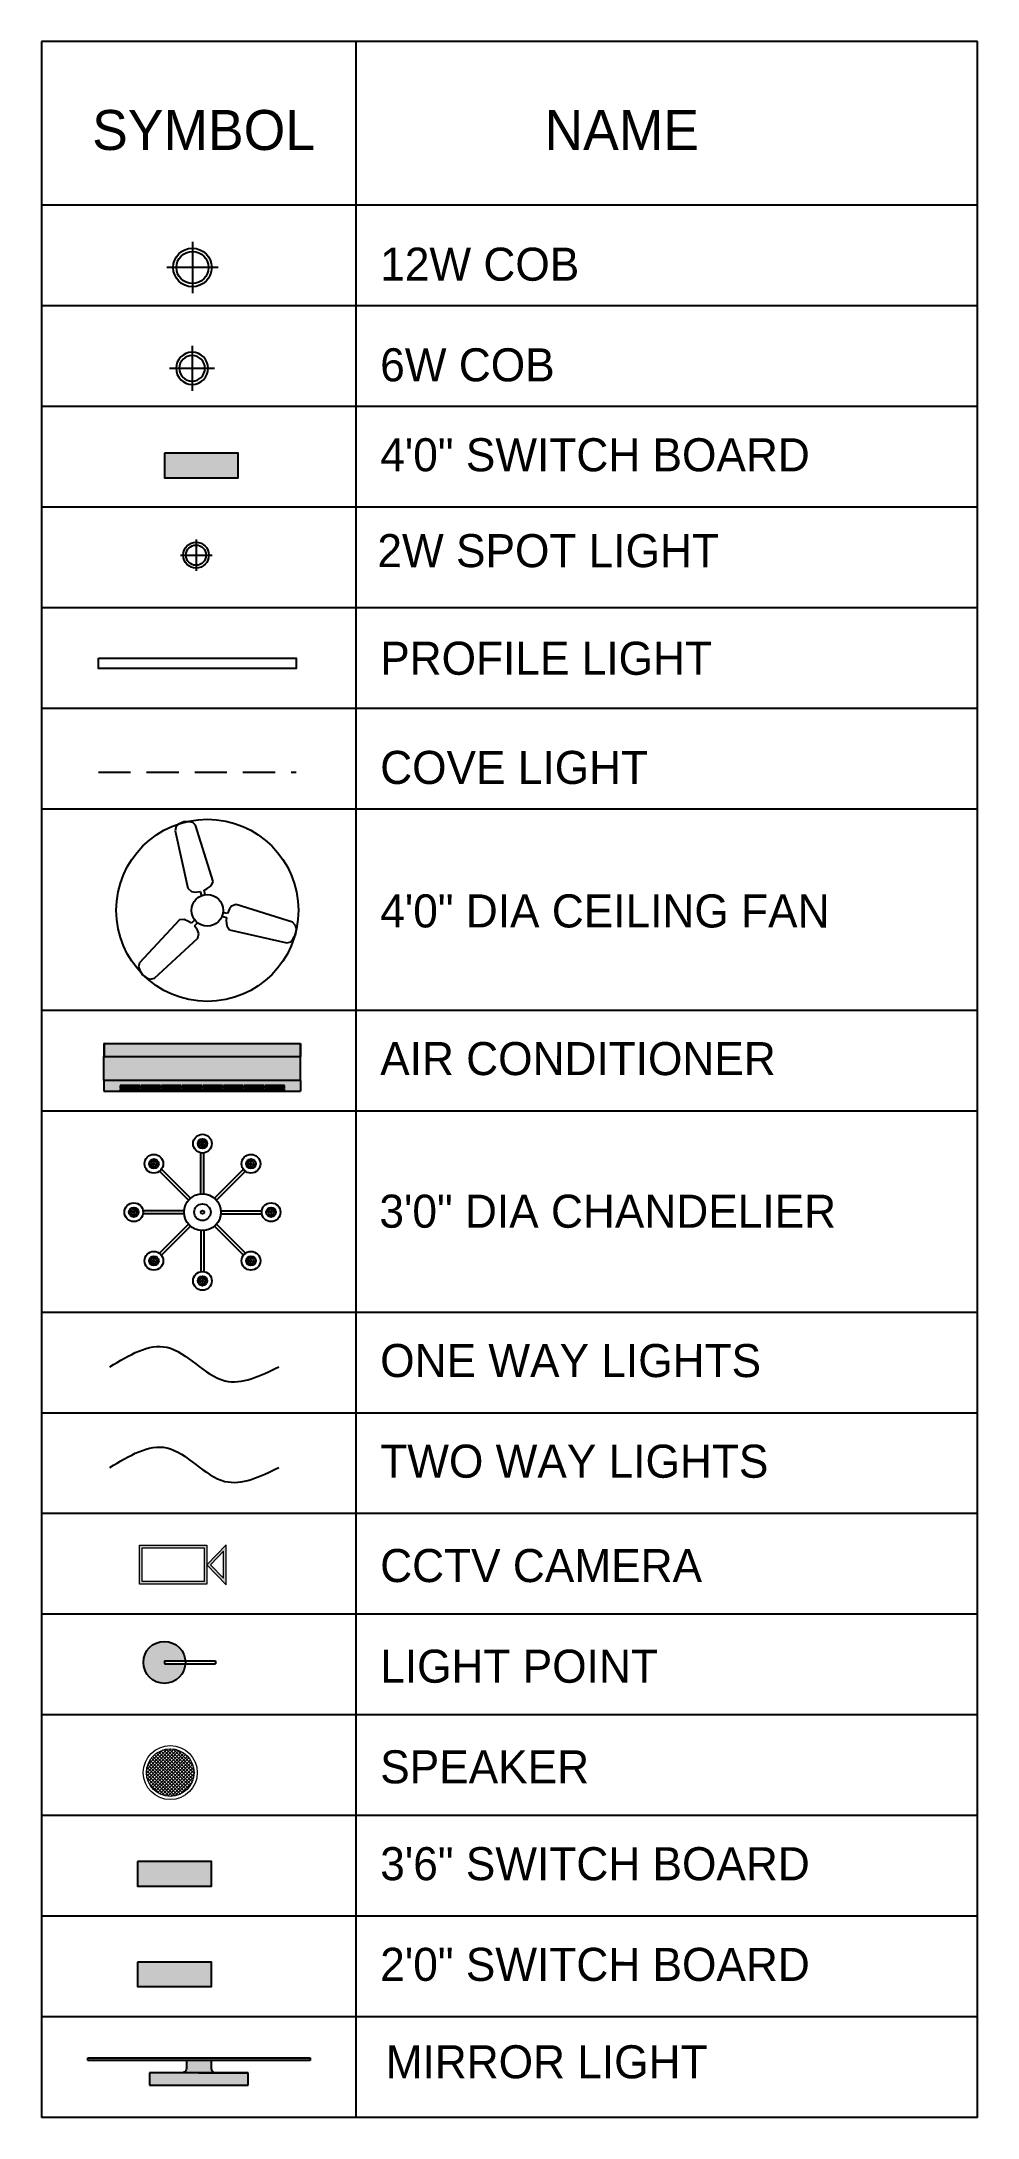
# Model space of a CAD drawing. Header units: inches. Extents: x 9636 to 21597, y -10243 to 557.
# Drawn here: x 13741 to 13886.7, y -715.9 to -392.7 of the extents above; entities that cross this region are included whole.
import ezdxf

# ---------------------------------------------------------------- set-up
doc = ezdxf.new("R2010")
doc.units = ezdxf.units.IN
doc.header["$MEASUREMENT"] = 0
doc.linetypes.add('DASHED', pattern=[0.75, 0.5, -0.25])
for name, color, linetype in [('Edges', 7, 'Continuous'), ('IEL-HATCH-002', 7, 'Continuous'), ('THIET-BI', 21, 'Continuous')]:
    doc.layers.add(name, color=color, linetype=linetype)
doc.layers.add('FURNI', color=140, linetype='Continuous', lineweight=18)
doc.layers.add('HATCH', color=251, linetype='Continuous', lineweight=0, transparency=0.75)
doc.styles.add('HEMI', font='stylu.ttf')

msp = doc.modelspace()

# ---------------------------------------------------------------- texts
at = {"lineweight": 15, "attachment_point": 1, "rotation": 359.9906, "style": 'HEMI'}
for s, insert, char_height, width in [('SYMBOL', (13748.88, -403.39), 6.224, 105.5233), ('NAME', (13819.3, -403.39), 6.224, 105.5233), ('12W COB', (13793.72, -424.82), 5.148, 87.2821), ('6W COB', (13793.72, -440.49), 5.148, 87.2821), ('4\'0" SWITCH BOARD', (13793.72, -454.49), 5.1478, 87.2821), ('2W SPOT LIGHT ', (13793.28, -469.42), 5.1478, 87.2821), ('PROFILE LIGHT', (13793.72, -486.17), 5.1478, 87.2821), ('COVE LIGHT', (13793.72, -503.17), 5.148, 87.2821), ('4\'0" DIA CEILING FAN', (13793.72, -525.51), 5.1478, 87.2821), ('AIR CONDITIONER', (13793.72, -548.5), 5.1478, 87.2821), ('3\'0" DIA CHANDELIER', (13793.59, -572.26), 5.1478, 87.2821), ('ONE WAY LIGHTS', (13793.72, -595.51), 5.1478, 87.2821), ('TWO WAY LIGHTS', (13793.72, -611.18), 5.1478, 87.2821), ('CCTV CAMERA', (13793.72, -627.43), 5.1478, 87.2821), ('LIGHT POINT', (13793.72, -643.1), 5.1478, 87.2821), ('SPEAKER', (13793.72, -658.77), 5.148, 87.2821), ('3\'6" SWITCH BOARD', (13793.72, -673.85), 5.1478, 87.2821), ('2\'0" SWITCH BOARD', (13793.72, -689.52), 5.1478, 87.2821), ('MIRROR LIGHT', (13794.57, -704.69), 5.1478, 87.2821)]:
    msp.add_mtext(s, dxfattribs=dict(at, insert=insert, char_height=char_height, width=width))

# ---------------------------------------------------------------- blocks, each defined once
blk = doc.blocks.new('ger')
at = {"color": 5}
for p, q in [((6473.06, -970.68), (6473.07, -978.68)), ((6469.07, -974.68), (6477.07, -974.68))]:
    blk.add_line(p, q, dxfattribs=at)
for radius in [3, 2.5]:
    blk.add_circle((6473.07, -974.68), radius, dxfattribs=at)
blk = doc.blocks.new('rg')
at = {"color": 6}
for p, q in [((6523.86, -972.55), (6523.86, -979.55)), ((6520.36, -976.05), (6527.36, -976.05))]:
    blk.add_line(p, q, dxfattribs=at)
for radius in [2.5, 2]:
    blk.add_circle((6523.86, -976.05), radius, dxfattribs=at)
blk = doc.blocks.new('5ryh')
at = {"layer": 'IEL-HATCH-002', "true_color": 0x139b48, "transparency": 33554687}
h = blk.add_hatch(color=114, dxfattribs=at)
h.dxf.hatch_style = 1
h.paths.add_polyline_path([(6507.8, -1186.94), (6501.8, -1186.94), (6501.8, -1188.94), (6507.8, -1188.94)])
blk.add_lwpolyline([(6507.8, -1188.94), (6507.8, -1186.94), (6501.8, -1186.94), (6501.8, -1188.94)], close=True)
blk = doc.blocks.new('AWEG')
at = {"color": 114, "true_color": 0x139b48}
for p, q in [((4632.04, 707.93), (4632.04, 703.01)), ((4629.57, 705.47), (4634.5, 705.47))]:
    blk.add_line(p, q, dxfattribs=at)
for radius in [2, 1.57]:
    blk.add_circle((4632, 705.47), radius, dxfattribs=at)
blk = doc.blocks.new('A$C1C43440E')
at = {"layer": 'THIET-BI', "color": 18, "true_color": 0x000000}
for p, q in [((143.8, 581.1), (139.5, 564.2)), ((139.5, 564.2), (187.9, 346)), ((152.8, 589.3), (143.8, 581.1)), ((172.3, 598), (152.8, 589.3)), ((191.8, 598.2), (172.3, 598)), ((207, 596.1), (191.8, 598.2)), ((217.6, 585.2), (207, 596.1)), ((283.9, 371.8), (217.6, 585.2)), ((187.9, 346), (202.2, 334.1)), ((202.2, 334.1), (215.2, 331.5)), ((215.2, 331.5), (234.9, 334.1)), ((234.9, 334.1), (240, 316.6)), ((249.5, 338.4), (260.9, 344.5)), ((254.3, 320.4), (249.5, 338.4)), ((260.9, 344.5), (276.4, 355.5)), ((276.4, 355.5), (283.9, 371.8)), ((316.5, 239.3), (334.4, 234.5)), ((338, 249.3), (320.3, 253.6)), ((345.6, 267.6), (338, 249.3)), ((354.4, 277.5), (345.6, 267.6)), ((371.8, 284), (354.4, 277.5)), ((585, 216.8), (371.8, 284)), ((155.8, 226), (4.2, 61.9)), ((173.7, 227.6), (155.8, 226)), ((191, 219.7), (173.7, 227.6)), ((202, 212.9), (191, 219.7)), ((215.1, 226), (202, 212.9)), ((213, 202.4), (225.6, 215.5)), ((225.1, 186.7), (213, 202.4)), ((229.3, 174.1), (225.1, 186.7)), ((226.1, 155.7), (229.3, 174.1)), ((334.4, 234.5), (334, 221.5)), ((334, 221.5), (335.9, 202.6)), ((335.9, 202.6), (346.1, 188)), ((346.1, 188), (564.1, 138.7)), ((597.5, 204.6), (585, 216.8)), ((588.3, 154.5), (597.8, 171.5)), ((600.1, 192.8), (597.5, 204.6)), ((597.8, 171.5), (600.1, 192.8)), ((61.4, 4.7), (226.1, 155.7)), ((564.1, 138.7), (578.9, 142.4)), ((578.9, 142.4), (588.3, 154.5)), ((4.2, 61.9), (0, 47.2)), ((0, 47.2), (5.8, 33)), ((5.8, 33), (15.7, 16.3)), ((15.7, 16.3), (33.1, 3.7)), ((33.1, 3.7), (44.6, 0)), ((44.6, 0), (61.4, 4.7))]:
    blk.add_line(p, q, dxfattribs=at)
blk.add_circle((262, 261.9), 60, dxfattribs=at)
blk = doc.blocks.new('3r')
blk.add_circle((6568.27, -1060.41), 21)
at = {"layer": 'THIET-BI', "xscale": 0.06069589590044594, "yscale": 0.06069589590044594, "zscale": 0.06069589590044594}
blk.add_blockref('A$C1C43440E', (6552.37, -1076.31), dxfattribs=at)
blk = doc.blocks.new('DRYG')
at = {"layer": 'Edges', "color": 18, "true_color": 0x000000}
for p, q in [((8077.83, 1479.53), (8077.83, 1479.56)), ((8077.83, 1479.56), (8078.02, 1479.56)), ((8077.83, 1479.53), (8077.83, 1421.72)), ((8077.83, 1479.53), (8078.02, 1479.53)), ((8078.02, 1479.56), (8078.02, 1479.53)), ((8078.02, 1479.56), (8081.6, 1479.56)), ((8078.02, 1479.53), (8081.6, 1479.53)), ((8088.69, 1479.56), (8081.6, 1479.56)), ((8081.6, 1479.56), (8081.6, 1479.53)), ((8081.6, 1479.53), (8081.6, 1421.72)), ((8088.69, 1479.56), (8091.83, 1479.56)), ((8088.69, 1421.69), (8088.69, 1479.56)), ((8091.83, 1479.56), (8091.83, 1421.69)), ((8090.14, 1474.81), (8090.51, 1474.81)), ((8090.14, 1469.03), (8090.14, 1474.81)), ((8090.51, 1474.81), (8090.51, 1469.03)), ((8090.66, 1474.81), (8091.04, 1474.81)), ((8090.66, 1469.03), (8090.66, 1474.81)), ((8091.04, 1474.81), (8091.04, 1469.03)), ((8091.19, 1474.81), (8091.57, 1474.81)), ((8091.19, 1469.03), (8091.19, 1474.81)), ((8091.57, 1474.81), (8091.57, 1469.03)), ((8090.51, 1469.03), (8090.14, 1469.03)), ((8090.14, 1468.72), (8090.51, 1468.72)), ((8090.14, 1462.95), (8090.14, 1468.72)), ((8090.51, 1468.72), (8090.51, 1462.95)), ((8091.04, 1469.03), (8090.66, 1469.03)), ((8090.66, 1468.72), (8091.04, 1468.72)), ((8090.66, 1462.95), (8090.66, 1468.72)), ((8091.04, 1468.72), (8091.04, 1462.95)), ((8091.57, 1469.03), (8091.19, 1469.03)), ((8091.19, 1468.72), (8091.57, 1468.72)), ((8091.19, 1462.95), (8091.19, 1468.72)), ((8091.57, 1468.72), (8091.57, 1462.95)), ((8090.51, 1462.95), (8090.14, 1462.95)), ((8090.14, 1462.64), (8090.51, 1462.64)), ((8090.14, 1456.86), (8090.14, 1462.64)), ((8090.51, 1462.64), (8090.51, 1456.86)), ((8091.04, 1462.95), (8090.66, 1462.95)), ((8090.66, 1462.64), (8091.04, 1462.64)), ((8090.66, 1456.86), (8090.66, 1462.64)), ((8091.04, 1462.64), (8091.04, 1456.86)), ((8091.57, 1462.95), (8091.19, 1462.95)), ((8091.19, 1462.64), (8091.57, 1462.64)), ((8091.19, 1456.86), (8091.19, 1462.64)), ((8091.57, 1462.64), (8091.57, 1456.86)), ((8090.51, 1456.86), (8090.14, 1456.86)), ((8090.14, 1456.55), (8090.51, 1456.55)), ((8090.14, 1450.78), (8090.14, 1456.55)), ((8090.51, 1456.55), (8090.51, 1450.78)), ((8091.04, 1456.86), (8090.66, 1456.86)), ((8090.66, 1456.55), (8091.04, 1456.55)), ((8090.66, 1450.78), (8090.66, 1456.55)), ((8091.04, 1456.55), (8091.04, 1450.78)), ((8091.57, 1456.86), (8091.19, 1456.86)), ((8091.19, 1456.55), (8091.57, 1456.55)), ((8091.19, 1450.78), (8091.19, 1456.55)), ((8091.57, 1456.55), (8091.57, 1450.78)), ((8090.51, 1450.78), (8090.14, 1450.78)), ((8090.14, 1450.47), (8090.51, 1450.47)), ((8090.14, 1444.69), (8090.14, 1450.47)), ((8090.51, 1450.47), (8090.51, 1444.69)), ((8091.04, 1450.78), (8090.66, 1450.78)), ((8090.66, 1450.47), (8091.04, 1450.47)), ((8090.66, 1444.69), (8090.66, 1450.47)), ((8091.04, 1450.47), (8091.04, 1444.69)), ((8091.57, 1450.78), (8091.19, 1450.78)), ((8091.19, 1450.47), (8091.57, 1450.47)), ((8091.19, 1444.69), (8091.19, 1450.47)), ((8091.57, 1450.47), (8091.57, 1444.69)), ((8090.51, 1444.69), (8090.14, 1444.69)), ((8090.14, 1444.38), (8090.51, 1444.38)), ((8090.14, 1438.61), (8090.14, 1444.38)), ((8090.51, 1444.38), (8090.51, 1438.61)), ((8091.04, 1444.69), (8090.66, 1444.69)), ((8090.66, 1444.38), (8091.04, 1444.38)), ((8090.66, 1438.61), (8090.66, 1444.38)), ((8091.04, 1444.38), (8091.04, 1438.61)), ((8091.57, 1444.69), (8091.19, 1444.69)), ((8091.19, 1444.38), (8091.57, 1444.38)), ((8091.19, 1438.61), (8091.19, 1444.38)), ((8091.57, 1444.38), (8091.57, 1438.61)), ((8090.51, 1438.61), (8090.14, 1438.61)), ((8090.14, 1438.3), (8090.51, 1438.3)), ((8090.14, 1432.53), (8090.14, 1438.3)), ((8090.51, 1438.3), (8090.51, 1432.53)), ((8091.04, 1438.61), (8090.66, 1438.61)), ((8090.66, 1438.3), (8091.04, 1438.3)), ((8090.66, 1432.53), (8090.66, 1438.3)), ((8091.04, 1438.3), (8091.04, 1432.53)), ((8091.57, 1438.61), (8091.19, 1438.61)), ((8091.19, 1438.3), (8091.57, 1438.3)), ((8091.19, 1432.53), (8091.19, 1438.3)), ((8091.57, 1438.3), (8091.57, 1432.53)), ((8090.51, 1432.53), (8090.14, 1432.53)), ((8090.14, 1432.21), (8090.51, 1432.21)), ((8090.14, 1426.44), (8090.14, 1432.21)), ((8090.51, 1432.21), (8090.51, 1426.44)), ((8091.04, 1432.53), (8090.66, 1432.53)), ((8090.66, 1432.21), (8091.04, 1432.21)), ((8090.66, 1426.44), (8090.66, 1432.21)), ((8091.04, 1432.21), (8091.04, 1426.44)), ((8091.57, 1432.53), (8091.19, 1432.53)), ((8091.19, 1432.21), (8091.57, 1432.21)), ((8091.19, 1426.44), (8091.19, 1432.21)), ((8091.57, 1432.21), (8091.57, 1426.44)), ((8090.51, 1426.44), (8090.14, 1426.44)), ((8091.04, 1426.44), (8090.66, 1426.44)), ((8091.57, 1426.44), (8091.19, 1426.44)), ((8077.83, 1421.69), (8077.83, 1421.72)), ((8077.83, 1421.72), (8078.02, 1421.72)), ((8078.02, 1421.69), (8077.83, 1421.69)), ((8078.02, 1421.72), (8078.02, 1421.69)), ((8081.6, 1421.72), (8078.02, 1421.72)), ((8078.02, 1421.69), (8081.6, 1421.69)), ((8081.6, 1421.72), (8081.6, 1421.69)), ((8088.69, 1421.69), (8081.6, 1421.69)), ((8088.69, 1421.69), (8091.83, 1421.69))]:
    blk.add_line(p, q, dxfattribs=at)
at = {"layer": 'FURNI', "color": 18, "true_color": 0x000000}
blk.add_line((8077.83, 1421.69), (8091.83, 1421.69), dxfattribs=at)
blk = doc.blocks.new('E4RG')
at = {"layer": 'IEL-HATCH-002', "transparency": 33554687}
h = blk.add_hatch(color=256, dxfattribs=at)
h.dxf.hatch_style = 1
h.set_gradient(color1=(255, 255, 255), color2=(147, 149, 152), name='CYLINDER')
h.paths.add_polyline_path([(4585.01, 653.22), (4585, 653.22), (4554.41, 653.22), (4554.41, 649.47), (4585.01, 649.47)])
h.paths.add_polyline_path([(4585, 655.12), (4585, 655.21), (4554.42, 655.21), (4554.42, 655.12), (4554.42, 653.22), (4585, 653.22)])
h.paths.add_polyline_path([(4585.01, 649.47), (4554.41, 649.47), (4554.41, 647.81), (4585.01, 647.81)])
h.paths.add_polyline_path([(4556.92, 648.71), (4559.97, 648.71), (4559.97, 648.51), (4556.92, 648.51)], flags=16)
h.paths.add_polyline_path([(4556.92, 648.43), (4559.97, 648.43), (4559.97, 648.23), (4556.92, 648.23)], flags=16)
h.paths.add_polyline_path([(4556.92, 648.15), (4559.97, 648.15), (4559.97, 647.95), (4556.92, 647.95)], flags=16)
h.paths.add_polyline_path([(4560.14, 648.71), (4563.19, 648.71), (4563.19, 648.51), (4560.14, 648.51)], flags=16)
h.paths.add_polyline_path([(4560.14, 648.43), (4563.19, 648.43), (4563.19, 648.23), (4560.14, 648.23)], flags=16)
h.paths.add_polyline_path([(4560.14, 648.15), (4563.19, 648.15), (4563.19, 647.95), (4560.14, 647.95)], flags=16)
h.paths.add_polyline_path([(4563.36, 648.71), (4566.41, 648.71), (4566.41, 648.51), (4563.36, 648.51)], flags=16)
h.paths.add_polyline_path([(4563.36, 648.43), (4566.41, 648.43), (4566.41, 648.23), (4563.36, 648.23)], flags=16)
h.paths.add_polyline_path([(4563.36, 648.15), (4566.41, 648.15), (4566.41, 647.95), (4563.36, 647.95)], flags=16)
h.paths.add_polyline_path([(4566.57, 648.71), (4569.63, 648.71), (4569.63, 648.51), (4566.57, 648.51)], flags=16)
h.paths.add_polyline_path([(4566.57, 648.43), (4569.63, 648.43), (4569.63, 648.23), (4566.57, 648.23)], flags=16)
h.paths.add_polyline_path([(4566.57, 648.15), (4569.63, 648.15), (4569.63, 647.95), (4566.57, 647.95)], flags=16)
h.paths.add_polyline_path([(4569.79, 648.71), (4572.85, 648.71), (4572.85, 648.51), (4569.79, 648.51)], flags=16)
h.paths.add_polyline_path([(4569.79, 648.43), (4572.85, 648.43), (4572.85, 648.23), (4569.79, 648.23)], flags=16)
h.paths.add_polyline_path([(4569.79, 648.15), (4572.85, 648.15), (4572.85, 647.95), (4569.79, 647.95)], flags=16)
h.paths.add_polyline_path([(4573.01, 648.71), (4576.06, 648.71), (4576.06, 648.51), (4573.01, 648.51)], flags=16)
h.paths.add_polyline_path([(4573.01, 648.43), (4576.06, 648.43), (4576.06, 648.23), (4573.01, 648.23)], flags=16)
h.paths.add_polyline_path([(4573.01, 648.15), (4576.06, 648.15), (4576.06, 647.95), (4573.01, 647.95)], flags=16)
h.paths.add_polyline_path([(4576.23, 648.71), (4579.28, 648.71), (4579.28, 648.51), (4576.23, 648.51)], flags=16)
h.paths.add_polyline_path([(4576.23, 648.43), (4579.28, 648.43), (4579.28, 648.23), (4576.23, 648.23)], flags=16)
h.paths.add_polyline_path([(4576.23, 648.15), (4579.28, 648.15), (4579.28, 647.95), (4576.23, 647.95)], flags=16)
h.paths.add_polyline_path([(4579.45, 648.71), (4582.5, 648.71), (4582.5, 648.51), (4579.45, 648.51)], flags=16)
h.paths.add_polyline_path([(4579.45, 648.43), (4582.5, 648.43), (4582.5, 648.23), (4579.45, 648.23)], flags=16)
h.paths.add_polyline_path([(4579.45, 648.15), (4582.5, 648.15), (4582.5, 647.95), (4579.45, 647.95)], flags=16)
at = {"layer": 'FURNI', "color": 18, "true_color": 0x000000, "xscale": -0.5288462308038518, "yscale": 0.5288462308038518, "zscale": 0.5288462308038518, "rotation": 90}
blk.add_blockref('DRYG', (5336.87, 4927.15), dxfattribs=at)
blk = doc.blocks.new('DVB')
at = {"color": 30, "linetype": 'ByBlock', "true_color": 0xf26722}
for p, q in [((4630.08, 638.93), (4625.56, 643.45)), ((4631.71, 639.61), (4631.71, 646)), ((4632.16, 639.61), (4632.16, 646)), ((4633.8, 638.93), (4638.32, 643.45)), ((4629.76, 638.62), (4625.24, 643.14)), ((4634.11, 638.62), (4638.64, 643.14)), ((4629.09, 636.98), (4622.69, 636.98)), ((4634.79, 636.98), (4641.19, 636.98)), ((4629.09, 636.53), (4622.69, 636.53)), ((4629.76, 634.9), (4625.24, 630.38)), ((4630.08, 634.58), (4625.56, 630.06)), ((4631.71, 633.9), (4631.71, 627.51)), ((4632.16, 633.9), (4632.16, 627.51)), ((4633.8, 634.58), (4638.32, 630.06)), ((4634.11, 634.9), (4638.64, 630.38)), ((4634.79, 636.53), (4641.19, 636.53))]:
    blk.add_line(p, q, dxfattribs=at)
for centre, radius in [((4631.94, 647.44), 1.46), ((4631.94, 647.44), 0.745), ((4631.94, 647.44), 0.457), ((4631.94, 647.44), 0.155), ((4624.38, 644.31), 1.46), ((4624.38, 644.31), 0.745), ((4624.38, 644.31), 0.457), ((4624.38, 644.31), 0.155), ((4639.49, 644.31), 1.46), ((4639.49, 644.31), 0.745), ((4639.49, 644.31), 0.457), ((4639.49, 644.31), 0.155), ((4621.25, 636.76), 1.46), ((4621.25, 636.76), 0.745), ((4621.25, 636.76), 0.457), ((4621.25, 636.76), 0.155), ((4631.94, 636.76), 2.86), ((4631.94, 636.76), 1.29), ((4631.94, 636.76), 0.269), ((4642.62, 636.76), 1.46), ((4642.62, 636.76), 0.745), ((4642.62, 636.76), 0.457), ((4642.62, 636.76), 0.155), ((4624.38, 629.2), 1.46), ((4639.49, 629.2), 1.46), ((4624.38, 629.2), 0.745), ((4624.38, 629.2), 0.457), ((4624.38, 629.2), 0.155), ((4631.94, 626.07), 1.46), ((4639.49, 629.2), 0.745), ((4639.49, 629.2), 0.457), ((4639.49, 629.2), 0.155), ((4631.94, 626.07), 0.745), ((4631.94, 626.07), 0.457), ((4631.94, 626.07), 0.155)]:
    blk.add_circle(centre, radius, dxfattribs=at)
blk = doc.blocks.new('rst')
at = {"layer": 'HATCH', "true_color": 0xed1f24, "transparency": 33554687}
h = blk.add_hatch(color=240, dxfattribs=at)
h.dxf.hatch_style = 1
h.paths.add_polyline_path([(9145.23, 1295.53), (9130.09, 1295.53), (9137.67, 1288.17)])
h.paths.add_polyline_path([(9142.77, 1294.53), (9137.67, 1289.56), (9132.56, 1294.53)], flags=16)
h.paths.add_polyline_path([(9145.06, 1288.17), (9130.29, 1288.17), (9130.29, 1262.62), (9145.06, 1262.62)])
h.paths.add_polyline_path([(9144.06, 1287.17), (9144.06, 1263.62), (9131.29, 1263.62), (9131.29, 1287.17)], flags=16)
at = {"layer": 'FURNI', "color": 18, "true_color": 0x000000}
for points in [[(9145.23, 1295.53), (9130.09, 1295.53), (9137.67, 1288.17)], [(9142.77, 1294.53), (9132.56, 1294.53), (9137.67, 1289.56)], [(9130.29, 1288.17), (9145.06, 1288.17), (9145.06, 1262.62), (9130.29, 1262.62)], [(9131.29, 1287.17), (9144.06, 1287.17), (9144.06, 1263.62), (9131.29, 1263.62)]]:
    blk.add_lwpolyline(points, close=True, dxfattribs=at)
blk = doc.blocks.new('HT')
at = {"layer": 'IEL-HATCH-002', "true_color": 0xf7f281, "transparency": 33554687}
h = blk.add_hatch(color=51, dxfattribs=at)
h.dxf.hatch_style = 1
h.paths.add_polyline_path([(4618.55, 566.68, 0.962396), (4625.07, 566.43), (4621.82, 566.43), (4621.82, 566.93), (4625.07, 566.93, 0.962396)])
for p, q in [((4621.82, 566.93), (4629.77, 566.93)), ((4621.82, 566.93), (4621.82, 566.43)), ((4621.82, 566.43), (4629.77, 566.43)), ((4629.77, 566.93), (4629.77, 566.43))]:
    blk.add_line(p, q)
blk.add_circle((4621.82, 566.68), 3.27)
blk = doc.blocks.new('rtshs')
at = {"layer": 'HATCH', "true_color": 0x636466, "transparency": 33554687}
h = blk.add_hatch(dxfattribs=at)
h.set_pattern_fill('ANSI37', color=251, scale=3)
h.paths.add_polyline_path([(8214.91, 1690.34, 1), (8222.31, 1690.34, 1)])
at = {"layer": 'FURNI', "color": 18, "true_color": 0x000000}
for radius in [4.2, 3.7]:
    blk.add_circle((8218.61, 1690.34), radius, dxfattribs=at)
blk = doc.blocks.new('RBZFD')
at = {"layer": 'IEL-HATCH-002', "true_color": 0xed1f24, "transparency": 33554687}
h = blk.add_hatch(color=240, dxfattribs=at)
h.dxf.hatch_style = 1
h.paths.add_polyline_path([(4623.51, 531.85), (4635.02, 531.85), (4635.02, 535.69), (4623.51, 535.69)])
blk.add_lwpolyline([(4623.51, 535.69), (4623.51, 531.85), (4635.02, 531.85), (4635.02, 535.69)], close=True)
blk = doc.blocks.new('WGGG')
at = {"layer": 'IEL-HATCH-002', "transparency": 33554687}
h = blk.add_hatch(color=5, dxfattribs=at)
h.dxf.hatch_style = 1
h.paths.add_polyline_path([(4623.51, 516.19), (4635.02, 516.19), (4635.02, 520.02), (4623.51, 520.02)])
blk.add_lwpolyline([(4623.51, 520.02), (4623.51, 516.19), (4635.02, 516.19), (4635.02, 520.02)], close=True)
blk = doc.blocks.new('3RF')
at = {"layer": 'IEL-HATCH-002', "transparency": 33554687}
h = blk.add_hatch(color=201, dxfattribs=at)
h.dxf.hatch_style = 1
h.paths.add_polyline_path([(4378.59, 779.76), (4360.59, 779.76), (4360.59, 779.56), (4378.59, 779.56)])
at = {"layer": 'IEL-HATCH-002', "true_color": 0xf7f281, "transparency": 33554687}
h = blk.add_hatch(color=51, dxfattribs=at)
h.dxf.hatch_style = 1
h.paths.add_polyline_path([(4373.59, 778.56), (4365.59, 778.56), (4365.59, 777.56), (4373.59, 777.56)])
at = {"layer": 'IEL-HATCH-002', "transparency": 33554687}
h = blk.add_hatch(color=201, dxfattribs=at)
h.dxf.hatch_style = 1
h.paths.add_polyline_path([(4370.59, 779.56), (4368.59, 779.56), (4368.59, 778.94, -0.363464), (4368.28, 778.56), (4370.9, 778.56, -0.350213), (4370.59, 778.92)])
at = {"color": 201}
for p, q in [((4360.59, 779.76), (4378.59, 779.76)), ((4360.59, 779.56), (4360.59, 779.76)), ((4378.59, 779.56), (4360.59, 779.56)), ((4373.59, 778.56), (4365.59, 778.56)), ((4365.59, 778.56), (4365.59, 777.56)), ((4369.59, 778.56), (4373.59, 778.56)), ((4373.59, 777.56), (4373.59, 778.56)), ((4378.59, 779.76), (4378.59, 779.56)), ((4365.59, 777.56), (4373.59, 777.56))]:
    blk.add_line(p, q, dxfattribs=at)
for points in [[(4368.59, 779.56), (4368.59, 778.92, -0.350213), (4368.28, 778.56)], [(4370.59, 779.56), (4370.59, 778.92, 0.350213), (4370.9, 778.56)]]:
    blk.add_lwpolyline(points, format="xyb", dxfattribs=at)

# ---------------------------------------------------------------- linework, layer by layer
for p, q in [((13886.69, -392.73), (13741, -392.73)), ((13741, -392.73), (13741, -715.94)), ((13789.92, -392.73), (13789.92, -715.94)), ((13886.69, -715.94), (13886.69, -392.73)), ((13886.69, -418.23), (13741, -418.23)), ((13886.69, -433.9), (13741, -433.9)), ((13886.69, -449.57), (13741, -449.57)), ((13886.69, -465.24), (13741, -465.24)), ((13886.69, -480.9), (13741, -480.9)), ((13886.69, -496.57), (13741, -496.57)), ((13886.69, -512.24), (13741, -512.24)), ((13886.69, -543.58), (13741, -543.58)), ((13886.69, -559.25), (13741, -559.25)), ((13886.69, -590.59), (13741, -590.59)), ((13886.69, -606.26), (13741, -606.26)), ((13886.69, -621.92), (13741, -621.92)), ((13886.69, -637.59), (13741, -637.59)), ((13886.69, -653.26), (13741, -653.26)), ((13886.69, -668.93), (13741, -668.93)), ((13886.69, -684.6), (13741, -684.6)), ((13886.69, -700.27), (13741, -700.27)), ((13886.69, -715.94), (13741, -715.94))]:
    msp.add_line(p, q)
at = {"color": 5, "linetype": 'DASHED', "ltscale": 10}
msp.add_line((13749.85, -506.46), (13780.64, -506.46), dxfattribs=at)
at = {"color": 2, "true_color": 0xf1eb1f}
msp.add_lwpolyline([(13749.85, -488.76), (13780.64, -488.76), (13780.64, -490.33), (13749.85, -490.33)], close=True, dxfattribs=at)
at = {"color": 114, "true_color": 0x139b48}
msp.add_spline([(13751.62, -599.07), (13760.51, -596.02), (13769.55, -601.24), (13777.93, -599.07)], degree=3, dxfattribs=at)
at = {"color": 1}
msp.add_spline([(13751.62, -614.74), (13760.51, -611.69), (13769.55, -616.9), (13777.93, -614.74)], degree=3, dxfattribs=at)

# ---------------------------------------------------------------- block references
at = {"rotation": 270}
msp.add_blockref('ger', (14739.17, 6045.16), dxfattribs=at)
at = {"xscale": -1, "rotation": 90}
msp.add_blockref('rg', (12788.39, 6080.25), dxfattribs=at)
at = {"xscale": 1.919315741706669, "yscale": 1.919315741706669, "zscale": 1.919315741706669, "rotation": 180}
msp.add_blockref('5ryh', (26250.64, -2738.75), dxfattribs=at)
for name, p in [('AWEG', (9133.05, -1178.17)), ('E4RG', (9196.3, -1203.97)), ('DVB', (9134.11, -1211.76)), ('HT', (9138.3, -1211.76)), ('RBZFD', (9132.44, -1211.76)), ('WGGG', (9132.44, -1211.76))]:
    msp.add_blockref(name, p)
for name, p, xscale, yscale, zscale in [('3r', (9332.81, 187.85), 0.6750634209512346, 0.6750634209512346, 0.6750634209512346), ('3RF', (5366.67, -2205.44), 1.922107791218467, 1.922107791218467, 1.922107791218467)]:
    msp.add_blockref(name, p, dxfattribs=dict(xscale=xscale, yscale=yscale, zscale=zscale))
at = {"layer": 'FURNI', "color": 18, "true_color": 0x000000, "xscale": 0.4104251043825756, "yscale": 0.4104251043825756, "zscale": 0.4104251043825756, "rotation": 269.9296607634778}
msp.add_blockref('rst', (13242.63, 3121.09), dxfattribs=at)
at = {"layer": 'FURNI', "color": 18, "true_color": 0x000000, "rotation": 89.99999999999999}
msp.add_blockref('rtshs', (15451.38, -8880.85), dxfattribs=at)

msp.set_redraw_order([(e.dxf.handle, doc.entitydb.next_handle()) for e in msp.query("TEXT MTEXT ATTDEF DIMENSION ARC_DIMENSION")])  # texts and dimensions are drawn at this point

doc.saveas('drawing.dxf')
